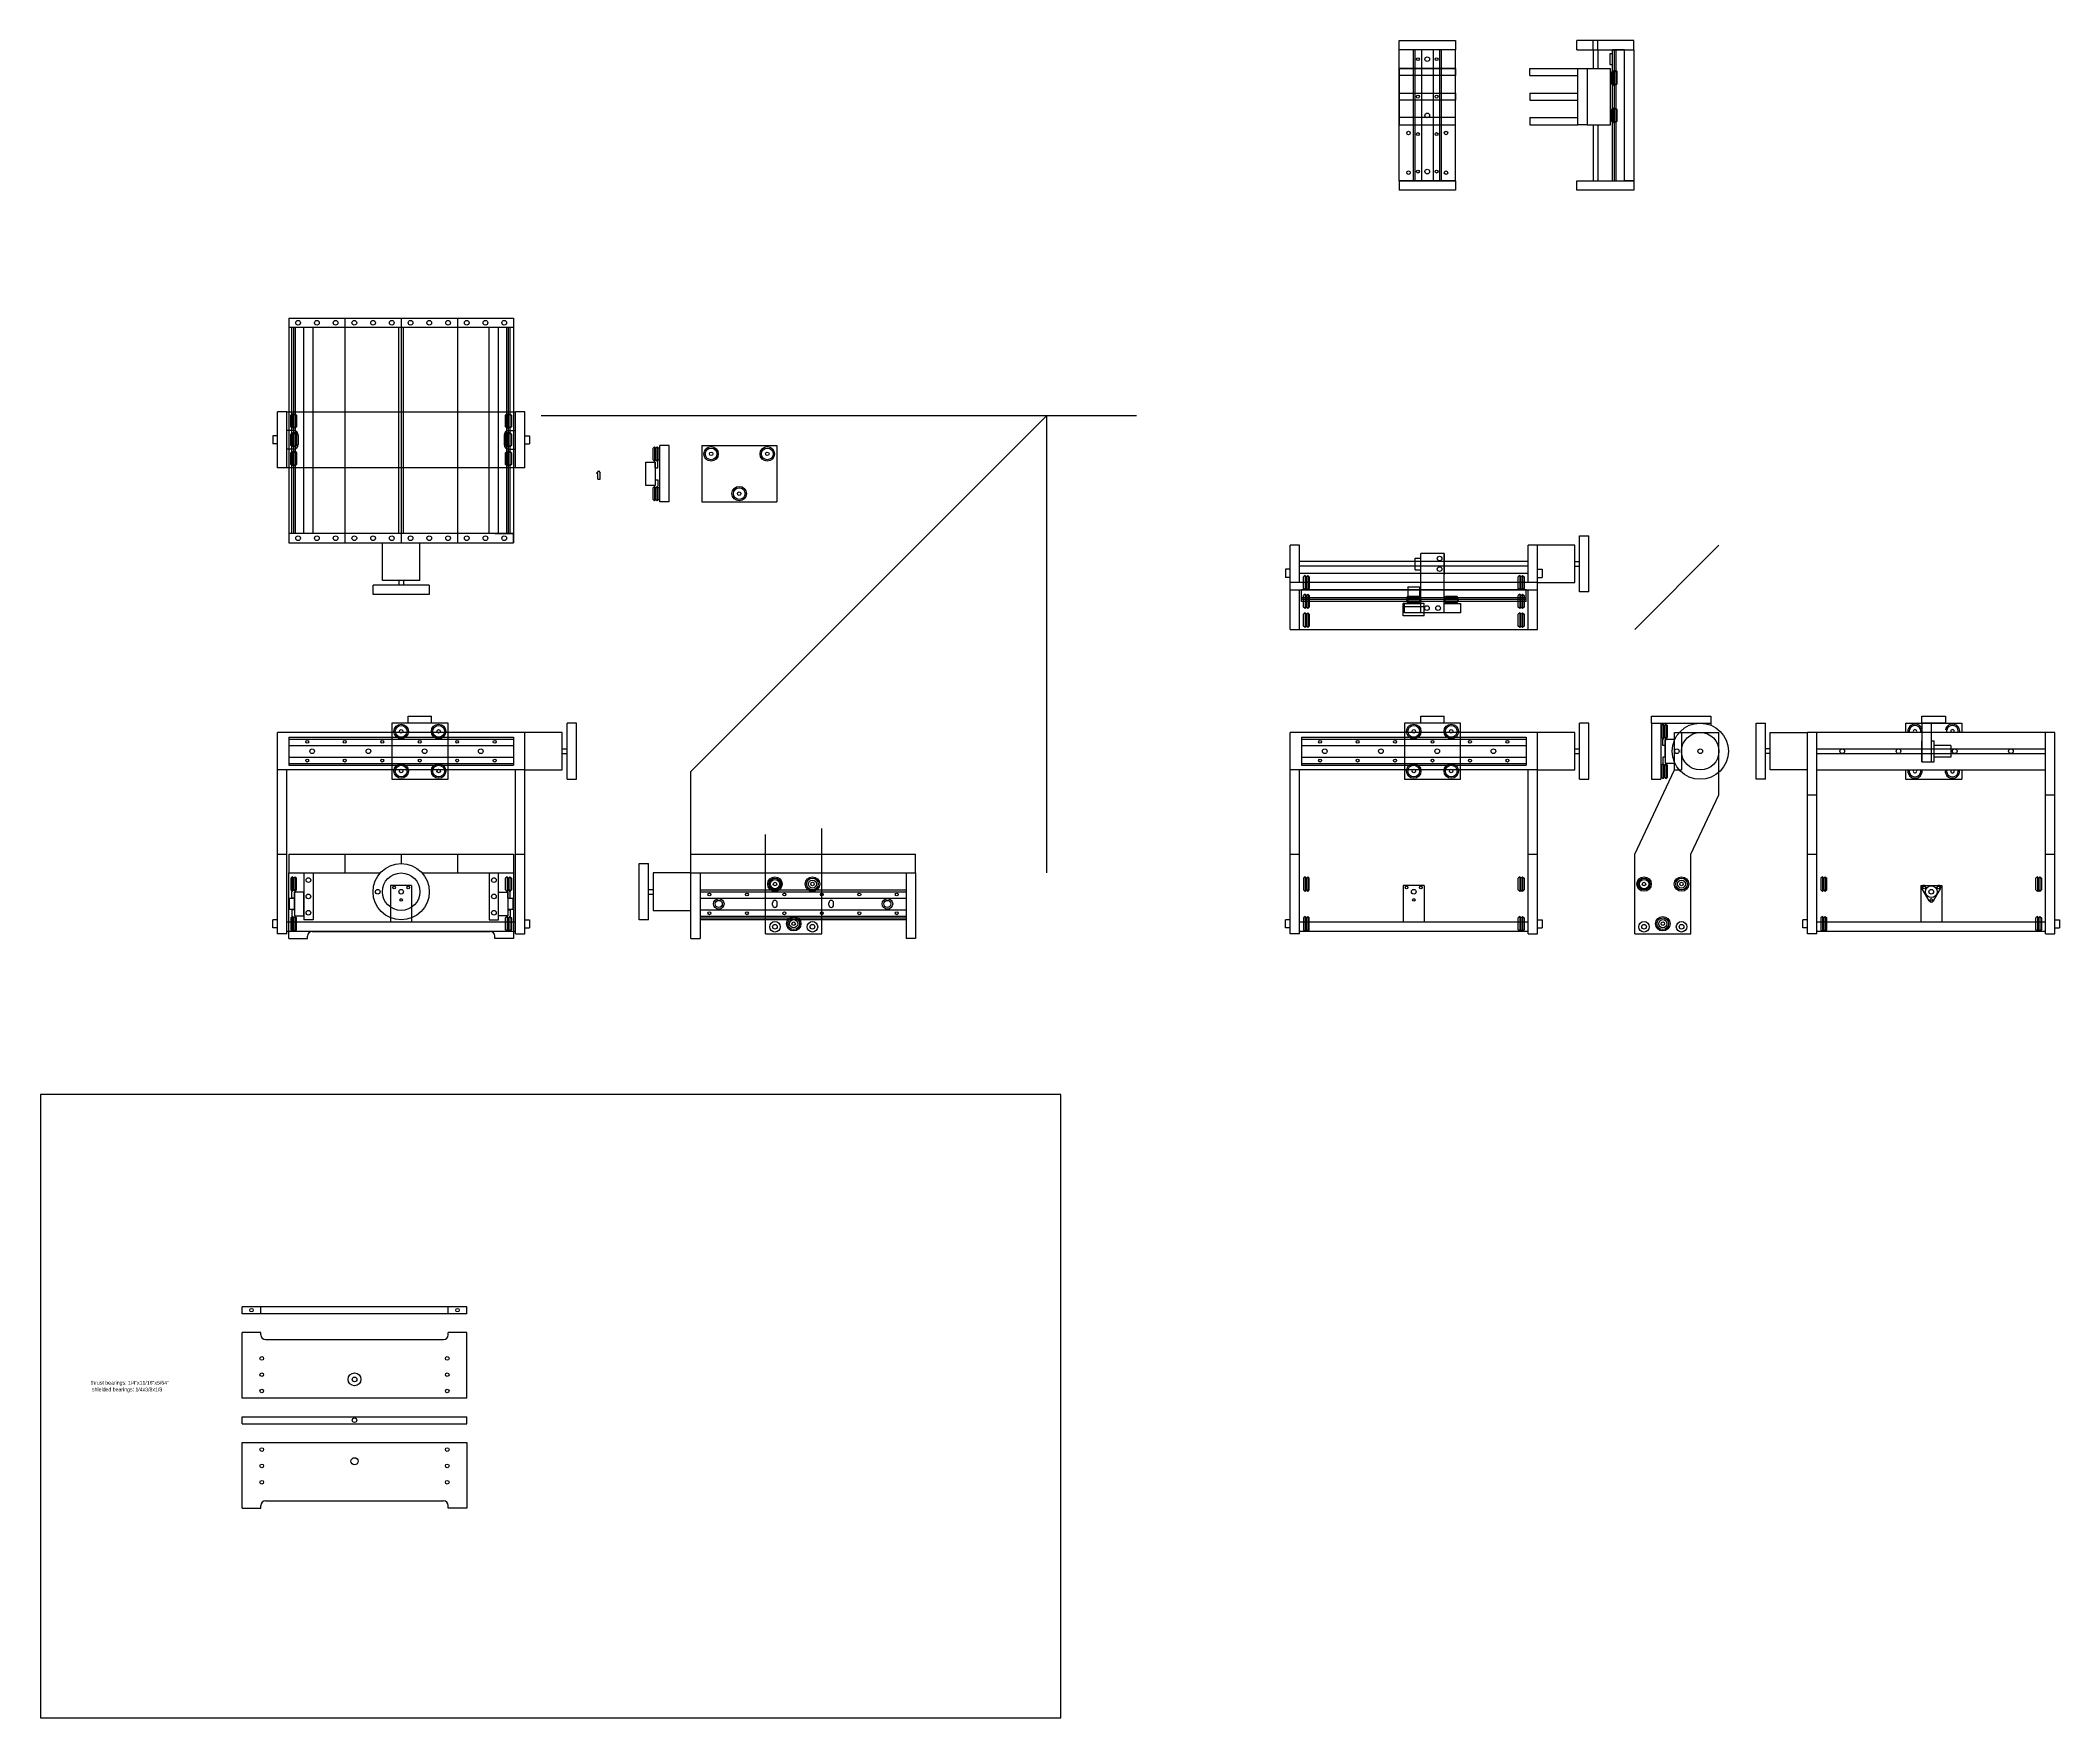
# Model space of a CAD drawing. Header units: inches. Extents: x 0 to 107, y -39 to 50.
import ezdxf

# ---------------------------------------------------------------- set-up
doc = ezdxf.new("R2010")
doc.units = ezdxf.units.IN
doc.header["$MEASUREMENT"] = 0
for name, color, linetype in [('Bearing', 2, 'Continuous'), ('Construction', 4, 'Continuous'), ('Deck', 3, 'Continuous'), ('Gantry', 2, 'Continuous'), ('Gantry Bearings', 2, 'Continuous'), ('V rail', 1, 'Continuous'), ('X Truck', 6, 'Continuous'), ('X Truck Bearings', 6, 'Continuous'), ('Z Truck', 3, 'Continuous'), ('Z Truck Bearings', 3, 'Continuous')]:
    doc.layers.add(name, color=color, linetype=linetype)

msp = doc.modelspace()

# ---------------------------------------------------------------- linework, layer by layer
for p, q in [((82.57, 49.55), (82.57, 48.55)), ((82.82, 49.55), (82.82, 48.55)), ((82.57, 45.55), (82.57, 42.55)), ((82.82, 45.55), (82.82, 42.55)), ((12.95, 35.23), (24.95, 35.23)), ((12.95, 35.23), (12.95, 34.73)), ((24.95, 34.73), (12.95, 34.73)), ((13.75, 23.73), (13.75, 34.73)), ((14.25, 23.73), (14.25, 34.73)), ((18.82, 23.73), (18.82, 34.73)), ((19.07, 23.73), (19.07, 34.73)), ((23.65, 23.73), (23.65, 34.73)), ((24.95, 34.73), (23.95, 34.73)), ((24.15, 23.73), (24.15, 34.73)), ((24.95, 35.23), (24.95, 34.73)), ((24.95, 23.73), (12.95, 23.73)), ((12.95, 23.73), (12.95, 23.23)), ((23.95, 23.73), (24.95, 23.73)), ((24.95, 23.23), (24.95, 23.73)), ((12.95, 23.23), (24.95, 23.23)), ((17.95, 21.23), (17.95, 23.23)), ((19.95, 21.23), (19.95, 23.23)), ((81.59, 23.11), (79.59, 23.11)), ((81.59, 21.11), (81.59, 23.11)), ((81.84, 20.61), (81.84, 23.61)), ((81.84, 23.61), (82.34, 23.61)), ((82.34, 20.61), (82.34, 23.61)), ((79.08, 22.23), (66.89, 22.23)), ((79.09, 21.98), (66.89, 21.98)), ((81.59, 22.23), (81.84, 22.23)), ((81.59, 21.98), (81.84, 21.98)), ((17.45, 20.48), (17.45, 20.98)), ((20.45, 20.98), (17.45, 20.98)), ((20.45, 20.48), (17.45, 20.48)), ((19.95, 21.23), (17.95, 21.23)), ((18.82, 21.23), (18.82, 20.98)), ((19.07, 21.23), (19.07, 20.98)), ((20.45, 20.98), (20.45, 20.48)), ((79.59, 21.11), (81.59, 21.11)), ((82.34, 20.61), (81.84, 20.61)), ((27.55, 13.11), (25.55, 13.11)), ((27.55, 11.11), (27.55, 13.11)), ((27.8, 10.61), (27.8, 13.61)), ((28.3, 13.61), (27.8, 13.61)), ((28.3, 10.61), (28.3, 13.61)), ((81.59, 13.11), (79.59, 13.11)), ((81.59, 11.11), (81.59, 13.11)), ((81.84, 10.61), (81.84, 13.61)), ((82.34, 13.61), (81.84, 13.61)), ((82.34, 10.61), (82.34, 13.61)), ((91.26, 10.61), (91.26, 13.61)), ((91.26, 13.61), (91.76, 13.61)), ((91.76, 10.61), (91.76, 13.61)), ((92.01, 11.11), (92.01, 13.11)), ((92.01, 13.11), (94.01, 13.11)), ((27.55, 12.23), (27.8, 12.23)), ((27.55, 11.98), (27.8, 11.98)), ((81.59, 12.23), (81.84, 12.23)), ((81.59, 11.98), (81.84, 11.98)), ((92.01, 12.23), (91.76, 12.23)), ((92.01, 11.98), (91.76, 11.98)), ((94.51, 12.23), (106.71, 12.23)), ((94.51, 11.98), (106.71, 11.98)), ((25.55, 11.11), (27.55, 11.11)), ((79.59, 11.11), (81.59, 11.11)), ((94.01, 11.11), (92.01, 11.11)), ((27.8, 10.61), (28.3, 10.61)), ((81.84, 10.61), (82.34, 10.61)), ((91.76, 10.61), (91.26, 10.61)), ((12.95, 5.61), (17.83, 5.61)), ((12.95, 2.11), (12.95, 5.61)), ((13.75, 5.61), (13.75, 3.11)), ((14.25, 5.61), (14.25, 3.11)), ((20.07, 5.61), (24.95, 5.61)), ((23.65, 5.61), (23.65, 3.11)), ((24.15, 3.11), (24.15, 5.61)), ((24.95, 5.61), (24.95, 2.11)), ((31.65, 3.11), (31.65, 6.11)), ((31.65, 6.11), (32.15, 6.11)), ((32.15, 3.11), (32.15, 6.11)), ((34.4, 5.61), (32.4, 5.61)), ((32.4, 5.61), (32.4, 3.61)), ((34.4, 2.11), (34.4, 5.61)), ((34.4, 5.61), (34.9, 5.61)), ((34.9, 5.61), (34.9, 2.11)), ((34.9, 5.61), (45.9, 5.61)), ((45.9, 5.61), (45.9, 2.11)), ((45.9, 5.61), (46.4, 5.61)), ((46.4, 5.61), (46.4, 2.11)), ((32.15, 4.73), (32.4, 4.73)), ((32.15, 4.48), (32.4, 4.48)), ((32.4, 3.61), (34.4, 3.61)), ((14.25, 3.11), (13.75, 3.11)), ((13.95, 2.11), (13.95, 2.24)), ((14.2, 2.49), (23.7, 2.49)), ((23.65, 3.11), (24.15, 3.11)), ((23.95, 2.11), (23.95, 2.24)), ((32.15, 3.11), (31.65, 3.11)), ((45.9, 3.11), (34.9, 3.11)), ((12.95, 2.11), (13.95, 2.11)), ((24.95, 2.11), (23.95, 2.11)), ((34.4, 2.11), (34.9, 2.11)), ((46.4, 2.11), (45.9, 2.11)), ((10.46, -17.92), (10.46, -17.54)), ((22.46, -17.54), (10.46, -17.54)), ((22.46, -17.92), (10.46, -17.92)), ((11.46, -17.92), (11.46, -17.54)), ((21.46, -17.92), (21.46, -17.54)), ((22.46, -17.92), (22.46, -17.54)), ((10.46, -22.42), (10.46, -18.92)), ((11.46, -18.92), (10.46, -18.92)), ((11.46, -19.05), (11.46, -18.92)), ((11.71, -19.3), (21.21, -19.3)), ((22.46, -18.92), (21.46, -18.92)), ((21.46, -19.05), (21.46, -18.92)), ((22.46, -22.42), (22.46, -18.92)), ((22.46, -22.42), (10.46, -22.42)), ((10.46, -23.79), (10.46, -23.42)), ((10.46, -23.42), (22.46, -23.42)), ((22.46, -23.79), (22.46, -23.42)), ((10.46, -23.79), (22.46, -23.79)), ((10.46, -24.79), (22.46, -24.79)), ((10.46, -28.29), (10.46, -24.79)), ((22.46, -24.79), (22.46, -28.29)), ((11.71, -27.91), (21.21, -27.91)), ((10.46, -28.29), (11.46, -28.29)), ((11.46, -28.29), (11.46, -28.16)), ((21.46, -28.29), (21.46, -28.16)), ((22.46, -28.29), (21.46, -28.29))]:
    msp.add_line(p, q)
msp.add_lwpolyline([(-0.3, -6.22), (-0.3, -39.48), (54.15, -39.48), (54.15, -6.22)], close=True)
for centre, radius in [((13.45, 34.98), 0.125), ((14.45, 34.98), 0.125), ((15.45, 34.98), 0.125), ((16.45, 34.98), 0.125), ((17.45, 34.98), 0.125), ((18.45, 34.98), 0.125), ((19.45, 34.98), 0.125), ((20.45, 34.98), 0.125), ((21.45, 34.98), 0.125), ((22.45, 34.98), 0.125), ((23.45, 34.98), 0.125), ((24.45, 34.98), 0.125), ((13.45, 23.48), 0.125), ((14.45, 23.48), 0.125), ((15.45, 23.48), 0.125), ((16.45, 23.48), 0.125), ((17.45, 23.48), 0.125), ((18.45, 23.48), 0.125), ((19.45, 23.48), 0.125), ((20.45, 23.48), 0.125), ((21.45, 23.48), 0.125), ((22.45, 23.48), 0.125), ((23.45, 23.48), 0.125), ((24.45, 23.48), 0.125), ((88.28, 12.11), 1.5), ((88.28, 12.11), 1), ((87.03, 12.11), 0.125), ((88.28, 12.11), 0.125), ((18.95, 4.61), 1.5), ((18.95, 4.61), 1), ((14, 5.23), 0.125), ((14, 4.36), 0.125), ((17.7, 4.61), 0.125), ((18.95, 4.61), 0.125), ((23.9, 5.23), 0.125), ((23.9, 4.36), 0.125), ((14, 3.49), 0.125), ((23.9, 3.49), 0.125), ((10.96, -17.73), 0.0938), ((21.96, -17.73), 0.0938), ((11.51, -20.3), 0.098), ((21.41, -20.3), 0.098), ((11.51, -21.17), 0.098), ((16.46, -21.42), 0.344), ((16.46, -21.42), 0.125), ((21.41, -21.17), 0.098), ((11.51, -22.04), 0.098), ((21.41, -22.04), 0.098), ((16.46, -23.6), 0.12), ((11.51, -25.17), 0.098), ((16.46, -25.79), 0.188), ((21.41, -25.17), 0.098), ((11.51, -26.04), 0.098), ((11.51, -26.91), 0.098), ((21.41, -26.04), 0.098), ((21.41, -26.91), 0.098)]:
    msp.add_circle(centre, radius)
for centre, start, end in [((14.2, 2.24), 90, 180), ((23.7, 2.24), 0, 90), ((11.71, -19.05), 180, 270), ((21.21, -19.05), 270, 0), ((11.71, -28.16), 90, 180), ((21.21, -28.16), 0, 90)]:
    msp.add_arc(centre, 0.25, start, end)
at = {"layer": 'Bearing'}
for p, q in [((32.47, 28.36), (32.39, 28.29)), ((32.39, 27.67), (32.39, 28.29)), ((32.54, 28.29), (32.47, 28.36)), ((32.47, 28.36), (32.47, 27.59)), ((32.54, 28.29), (32.62, 28.36)), ((32.54, 27.67), (32.54, 28.29)), ((32.62, 28.36), (32.7, 28.29)), ((32.62, 28.36), (32.62, 27.59)), ((32.7, 28.29), (32.7, 27.67)), ((32.47, 27.59), (32.39, 27.67)), ((32.54, 27.67), (32.47, 27.59)), ((32.62, 27.59), (32.54, 27.67)), ((32.7, 27.67), (32.62, 27.59)), ((32.47, 26.24), (32.39, 26.17)), ((32.39, 25.54), (32.39, 26.17)), ((32.54, 26.17), (32.47, 26.24)), ((32.47, 26.24), (32.47, 25.47)), ((32.54, 26.17), (32.62, 26.24)), ((32.54, 25.54), (32.54, 26.17)), ((32.62, 26.24), (32.7, 26.17)), ((32.62, 26.24), (32.62, 25.47)), ((32.7, 26.17), (32.7, 25.54)), ((32.47, 25.47), (32.39, 25.54)), ((32.54, 25.54), (32.47, 25.47)), ((32.62, 25.47), (32.54, 25.54)), ((32.7, 25.54), (32.62, 25.47))]:
    msp.add_line(p, q, dxfattribs=at)
for centre, radius in [((35.49, 27.98), 0.386), ((35.49, 27.98), 0.312), ((35.49, 27.98), 0.0938), ((38.49, 27.98), 0.386), ((38.49, 27.98), 0.312), ((38.49, 27.98), 0.0938), ((36.99, 25.86), 0.386), ((36.99, 25.86), 0.312), ((36.99, 25.86), 0.0938)]:
    msp.add_circle(centre, radius, dxfattribs=at)
at = {"layer": 'Construction'}
for p, q in [((82.57, 49.55), (82.57, 50.05)), ((82.82, 49.55), (82.82, 50.05)), ((26.43, 30.03), (58.2, 30.03)), ((34.4, 11.03), (53.4, 30.03)), ((53.4, 5.61), (53.4, 30.03)), ((33.25, 28.42), (32.75, 28.42)), ((32.75, 25.42), (32.75, 28.42)), ((33.25, 25.42), (33.25, 28.42)), ((34.99, 28.42), (34.99, 25.42)), ((34.99, 28.42), (38.99, 28.42)), ((38.99, 28.42), (38.99, 25.42)), ((29.48, 27.07), (29.39, 26.97)), ((29.39, 26.94), (29.39, 26.97)), ((29.45, 26.94), (29.39, 26.94)), ((29.45, 26.63), (29.45, 26.94)), ((29.48, 27.07), (29.57, 26.97)), ((29.57, 26.63), (29.57, 26.97)), ((32.01, 26.29), (32.01, 27.54)), ((32.01, 27.54), (32.51, 27.54)), ((32.54, 27.67), (32.45, 27.57)), ((32.45, 27.54), (32.45, 27.57)), ((32.51, 27.54), (32.45, 27.54)), ((32.51, 27.23), (32.51, 27.54)), ((32.51, 27.54), (32.51, 26.29)), ((32.51, 27.23), (32.64, 27.23)), ((32.54, 27.67), (32.64, 27.57)), ((32.64, 27.23), (32.64, 27.57)), ((29.45, 26.63), (29.57, 26.63)), ((32.51, 26.29), (32.01, 26.29)), ((32.51, 26.29), (32.45, 26.29)), ((32.45, 26.29), (32.45, 26.26)), ((32.54, 26.17), (32.45, 26.26)), ((32.51, 26.6), (32.64, 26.6)), ((32.51, 26.6), (32.51, 26.29)), ((32.54, 26.17), (32.64, 26.26)), ((32.64, 26.6), (32.64, 26.26)), ((33.25, 25.42), (32.75, 25.42)), ((34.99, 25.42), (38.99, 25.42)), ((89.28, 23.11), (84.78, 18.61)), ((34.4, 5.61), (34.4, 11.03))]:
    msp.add_line(p, q, dxfattribs=at)
at = {"layer": 'Deck'}
for p, q in [((12.95, 35.23), (12.95, 23.23)), ((12.95, 35.23), (24.95, 35.23)), ((15.95, 35.23), (15.95, 23.23)), ((18.95, 35.23), (18.95, 23.23)), ((21.95, 35.23), (21.95, 23.23)), ((24.95, 35.23), (24.95, 23.23)), ((12.95, 23.23), (24.95, 23.23)), ((12.95, 6.61), (12.95, 5.61)), ((12.95, 6.61), (24.95, 6.61)), ((15.95, 6.61), (15.95, 5.61)), ((18.95, 6.61), (18.95, 6.11)), ((21.95, 6.61), (21.95, 5.61)), ((24.95, 6.61), (24.95, 5.61)), ((34.4, 6.61), (46.4, 6.61)), ((34.4, 5.61), (34.4, 6.61)), ((46.4, 5.61), (46.4, 6.61)), ((34.4, 5.61), (46.4, 5.61))]:
    msp.add_line(p, q, dxfattribs=at)
at = {"layer": 'Gantry'}
for p, q in [((12.35, 27.23), (12.35, 30.23)), ((12.85, 30.23), (12.35, 30.23)), ((12.85, 27.23), (12.85, 30.23)), ((12.85, 30.23), (25.05, 30.23)), ((25.55, 30.23), (25.05, 30.23)), ((25.05, 27.23), (25.05, 30.23)), ((25.55, 27.23), (25.55, 30.23)), ((13.2, 29.23), (12.85, 29.23)), ((24.7, 29.23), (25.05, 29.23)), ((12.35, 28.95), (12.1, 28.95)), ((12.1, 28.95), (12.1, 28.51)), ((12.35, 28.51), (12.1, 28.51)), ((13.2, 28.23), (12.85, 28.23)), ((13.45, 28.98), (13.45, 28.48)), ((24.45, 28.98), (24.45, 28.48)), ((24.7, 28.23), (25.05, 28.23)), ((25.55, 28.95), (25.8, 28.95)), ((25.55, 28.51), (25.8, 28.51)), ((25.8, 28.95), (25.8, 28.51)), ((12.85, 27.23), (12.35, 27.23)), ((25.05, 27.23), (12.85, 27.23)), ((25.55, 27.23), (25.05, 27.23)), ((66.39, 18.61), (66.39, 23.11)), ((66.89, 23.11), (66.39, 23.11)), ((66.89, 21.11), (66.89, 23.11)), ((79.59, 23.11), (79.09, 23.11)), ((79.09, 21.11), (79.09, 23.11)), ((79.59, 18.61), (79.59, 23.11)), ((66.39, 21.83), (66.14, 21.83)), ((66.14, 21.83), (66.14, 21.39)), ((66.89, 21.61), (79.09, 21.61)), ((79.59, 21.83), (79.84, 21.83)), ((79.84, 21.83), (79.84, 21.39)), ((66.39, 21.39), (66.14, 21.39)), ((79.59, 21.11), (66.39, 21.11)), ((66.39, 20.73), (66.39, 21.11)), ((66.39, 20.73), (79.59, 20.73)), ((66.89, 18.61), (66.89, 20.73)), ((72.68, 20.88), (72.68, 19.99)), ((72.68, 20.88), (73.3, 20.88)), ((73.3, 20.88), (73.3, 19.99)), ((79.09, 18.61), (79.09, 20.73)), ((79.59, 21.39), (79.84, 21.39)), ((79.59, 20.73), (79.59, 21.11)), ((72.43, 19.83), (72.43, 19.99)), ((73.55, 19.99), (72.43, 19.99)), ((72.43, 19.33), (72.43, 19.83)), ((72.43, 19.83), (73.55, 19.83)), ((73.55, 19.83), (73.55, 19.99)), ((73.55, 19.33), (73.55, 19.83)), ((66.39, 18.61), (79.59, 18.61)), ((73.55, 19.33), (72.43, 19.33)), ((12.35, 2.36), (12.35, 13.11)), ((12.85, 13.11), (12.35, 13.11)), ((25.05, 13.11), (12.85, 13.11)), ((25.55, 13.11), (25.05, 13.11)), ((25.55, 2.36), (25.55, 13.11)), ((66.39, 2.36), (66.39, 13.11)), ((66.89, 13.11), (66.39, 13.11)), ((79.09, 13.11), (66.89, 13.11)), ((79.59, 13.11), (79.09, 13.11)), ((79.59, 2.36), (79.59, 13.11)), ((86.91, 11.11), (86.91, 13.11)), ((86.91, 13.11), (87.28, 13.11)), ((87.28, 13.11), (89.28, 13.11)), ((87.28, 13.11), (87.28, 11.11)), ((89.28, 9.78), (89.28, 13.11)), ((94.01, 2.36), (94.01, 13.11)), ((94.51, 13.11), (94.01, 13.11)), ((94.51, 2.36), (94.51, 13.11)), ((106.71, 13.11), (94.51, 13.11)), ((106.71, 2.36), (106.71, 13.11)), ((107.21, 13.11), (106.71, 13.11)), ((107.21, 2.36), (107.21, 13.11)), ((25.55, 11.11), (12.35, 11.11)), ((12.85, 2.36), (12.85, 11.11)), ((25.05, 2.36), (25.05, 11.11)), ((79.59, 11.11), (66.39, 11.11)), ((66.89, 2.36), (66.89, 11.11)), ((79.09, 2.36), (79.09, 11.11)), ((84.78, 6.61), (86.91, 11.11)), ((86.91, 11.11), (87.28, 11.11)), ((94.51, 11.11), (106.71, 11.11)), ((87.78, 6.61), (89.28, 9.78)), ((94.01, 9.78), (94.51, 9.78)), ((106.71, 9.78), (107.21, 9.78)), ((38.4, 2.36), (38.4, 7.66)), ((41.4, 2.36), (41.4, 7.98)), ((12.35, 6.61), (12.85, 6.61)), ((25.05, 6.61), (25.55, 6.61)), ((66.39, 6.61), (66.89, 6.61)), ((79.09, 6.61), (79.59, 6.61)), ((84.78, 2.36), (84.78, 6.61)), ((87.78, 2.36), (87.78, 6.61)), ((94.01, 6.61), (94.51, 6.61)), ((106.71, 6.61), (107.21, 6.61)), ((18.38, 4.95), (18.38, 2.99)), ((19.51, 4.95), (18.38, 4.95)), ((19.51, 4.95), (19.51, 2.99)), ((72.43, 4.95), (72.43, 2.99)), ((73.55, 4.95), (72.43, 4.95)), ((73.55, 4.95), (73.55, 2.99)), ((100.05, 4.95), (100.05, 2.99)), ((100.05, 4.95), (101.17, 4.95)), ((100.49, 4.12), (100.12, 4.76)), ((100.24, 4.95), (100.99, 4.95)), ((100.72, 4.12), (101.1, 4.76)), ((101.17, 4.95), (101.17, 2.99)), ((12.35, 3.11), (12.1, 3.11)), ((12.1, 2.68), (12.1, 3.11)), ((12.35, 2.68), (12.1, 2.68)), ((12.85, 2.36), (12.35, 2.36)), ((25.05, 2.99), (12.85, 2.99)), ((25.05, 2.49), (12.85, 2.49)), ((25.05, 2.36), (25.55, 2.36)), ((25.55, 3.11), (25.8, 3.11)), ((25.55, 2.68), (25.8, 2.68)), ((25.8, 3.11), (25.8, 2.68)), ((38.4, 2.36), (41.4, 2.36)), ((66.39, 3.11), (66.14, 3.11)), ((66.14, 2.68), (66.14, 3.11)), ((66.39, 2.68), (66.14, 2.68)), ((66.89, 2.36), (66.39, 2.36)), ((79.09, 2.99), (66.89, 2.99)), ((79.09, 2.49), (66.89, 2.49)), ((79.09, 2.36), (79.59, 2.36)), ((79.59, 3.11), (79.84, 3.11)), ((79.59, 2.68), (79.84, 2.68)), ((79.84, 3.11), (79.84, 2.68)), ((84.78, 2.36), (87.78, 2.36)), ((94.01, 3.11), (93.76, 3.11)), ((93.76, 2.68), (93.76, 3.11)), ((94.01, 2.68), (93.76, 2.68)), ((94.51, 2.36), (94.01, 2.36)), ((106.71, 2.99), (94.51, 2.99)), ((106.71, 2.49), (94.51, 2.49)), ((106.71, 2.36), (107.21, 2.36)), ((107.21, 3.11), (107.46, 3.11)), ((107.21, 2.68), (107.46, 2.68)), ((107.46, 3.11), (107.46, 2.68))]:
    msp.add_line(p, q, dxfattribs=at)
for centre, radius in [((95.86, 12.11), 0.125), ((98.86, 12.11), 0.125), ((101.86, 12.11), 0.125), ((104.86, 12.11), 0.125), ((18.57, 4.83), 0.0715), ((18.95, 4.61), 0.125), ((19.33, 4.83), 0.0715), ((38.9, 5.02), 0.25), ((38.9, 5.02), 0.0938), ((40.9, 5.02), 0.212), ((40.9, 5.02), 0.0938), ((72.61, 4.83), 0.0715), ((72.99, 4.61), 0.125), ((73.37, 4.83), 0.0715), ((85.28, 5.02), 0.25), ((85.28, 5.02), 0.0938), ((87.28, 5.02), 0.212), ((87.28, 5.02), 0.0938), ((100.23, 4.83), 0.0715), ((100.61, 4.61), 0.312), ((100.61, 4.61), 0.125), ((100.99, 4.83), 0.0715), ((18.95, 4.17), 0.0715), ((72.99, 4.17), 0.0715), ((100.61, 4.17), 0.0715), ((38.9, 2.74), 0.281), ((38.9, 2.74), 0.125), ((39.9, 2.9), 0.219), ((39.9, 2.9), 0.0938), ((40.9, 2.74), 0.281), ((40.9, 2.74), 0.125), ((85.28, 2.74), 0.281), ((85.28, 2.74), 0.125), ((86.28, 2.9), 0.219), ((86.28, 2.9), 0.0938), ((87.28, 2.74), 0.281), ((87.28, 2.74), 0.125)]:
    msp.add_circle(centre, radius, dxfattribs=at)
for centre, radius, start, end in [((13.2, 28.98), 0.25, 0, 90), ((24.7, 28.98), 0.25, 90, 180), ((13.2, 28.48), 0.25, 270, 0), ((24.7, 28.48), 0.25, 180, 270), ((100.23, 4.83), 0.125, 84.5858, 210.0428), ((100.99, 4.83), 0.125, 329.9572, 90.0428), ((100.61, 4.17), 0.125, 204.5858, 335.4142)]:
    msp.add_arc(centre, radius, start, end, dxfattribs=at)
at = {"layer": 'Gantry Bearings'}
for p, q in [((13.14, 30.12), (13.06, 30.04)), ((13.06, 29.42), (13.06, 30.04)), ((13.14, 29.35), (13.06, 29.42)), ((13.14, 29.12), (13.06, 29.04)), ((13.22, 30.04), (13.14, 30.12)), ((13.14, 30.12), (13.14, 29.35)), ((13.22, 29.42), (13.14, 29.35)), ((13.14, 29.12), (13.14, 28.35)), ((13.22, 29.04), (13.14, 29.12)), ((13.22, 30.04), (13.29, 30.12)), ((13.22, 29.42), (13.22, 30.04)), ((13.29, 29.35), (13.22, 29.42)), ((13.22, 29.04), (13.29, 29.12)), ((13.29, 30.12), (13.37, 30.04)), ((13.29, 30.12), (13.29, 29.35)), ((13.37, 29.42), (13.29, 29.35)), ((13.29, 29.12), (13.29, 28.35)), ((13.29, 29.12), (13.37, 29.04)), ((13.37, 30.04), (13.37, 29.42)), ((24.61, 30.12), (24.52, 30.04)), ((24.52, 29.42), (24.52, 30.04)), ((24.61, 29.35), (24.52, 29.42)), ((24.61, 29.12), (24.52, 29.04)), ((24.68, 30.04), (24.61, 30.12)), ((24.61, 30.12), (24.61, 29.35)), ((24.68, 29.42), (24.61, 29.35)), ((24.61, 29.12), (24.61, 28.35)), ((24.68, 29.04), (24.61, 29.12)), ((24.68, 30.04), (24.75, 30.12)), ((24.68, 29.42), (24.68, 30.04)), ((24.75, 29.35), (24.68, 29.42)), ((24.68, 29.04), (24.75, 29.12)), ((24.75, 30.12), (24.83, 30.04)), ((24.75, 30.12), (24.75, 29.35)), ((24.83, 29.42), (24.75, 29.35)), ((24.75, 29.12), (24.75, 28.35)), ((24.75, 29.12), (24.83, 29.04)), ((24.83, 30.04), (24.83, 29.42)), ((13.06, 28.42), (13.06, 29.04)), ((13.14, 28.35), (13.06, 28.42)), ((13.14, 28.12), (13.06, 28.04)), ((13.06, 27.42), (13.06, 28.04)), ((13.22, 28.42), (13.14, 28.35)), ((13.22, 28.04), (13.14, 28.12)), ((13.14, 28.12), (13.14, 27.35)), ((13.22, 28.42), (13.22, 29.04)), ((13.29, 28.35), (13.22, 28.42)), ((13.22, 28.04), (13.29, 28.12)), ((13.22, 27.42), (13.22, 28.04)), ((13.37, 28.42), (13.29, 28.35)), ((13.29, 28.12), (13.37, 28.04)), ((13.29, 28.12), (13.29, 27.35)), ((13.37, 29.04), (13.37, 28.42)), ((13.37, 28.04), (13.37, 27.42)), ((24.52, 28.42), (24.52, 29.04)), ((24.61, 28.35), (24.52, 28.42)), ((24.61, 28.12), (24.52, 28.04)), ((24.52, 27.42), (24.52, 28.04)), ((24.68, 28.42), (24.61, 28.35)), ((24.68, 28.04), (24.61, 28.12)), ((24.61, 28.12), (24.61, 27.35)), ((24.68, 28.42), (24.68, 29.04)), ((24.75, 28.35), (24.68, 28.42)), ((24.68, 28.04), (24.75, 28.12)), ((24.68, 27.42), (24.68, 28.04)), ((24.83, 28.42), (24.75, 28.35)), ((24.75, 28.12), (24.83, 28.04)), ((24.75, 28.12), (24.75, 27.35)), ((24.83, 29.04), (24.83, 28.42)), ((24.83, 28.04), (24.83, 27.42)), ((13.14, 27.35), (13.06, 27.42)), ((13.22, 27.42), (13.14, 27.35)), ((13.29, 27.35), (13.22, 27.42)), ((13.37, 27.42), (13.29, 27.35)), ((24.61, 27.35), (24.52, 27.42)), ((24.68, 27.42), (24.61, 27.35)), ((24.75, 27.35), (24.68, 27.42)), ((24.83, 27.42), (24.75, 27.35)), ((67.19, 21.49), (67.1, 21.42)), ((67.1, 20.79), (67.1, 21.42)), ((67.19, 20.72), (67.1, 20.79)), ((67.19, 20.49), (67.1, 20.42)), ((67.26, 21.42), (67.19, 21.49)), ((67.19, 21.49), (67.19, 20.72)), ((67.26, 20.79), (67.19, 20.72)), ((67.19, 20.49), (67.19, 19.72)), ((67.26, 20.42), (67.19, 20.49)), ((67.26, 21.42), (67.33, 21.49)), ((67.26, 20.79), (67.26, 21.42)), ((67.33, 20.72), (67.26, 20.79)), ((67.26, 20.42), (67.33, 20.49)), ((67.33, 21.49), (67.41, 21.42)), ((67.33, 21.49), (67.33, 20.72)), ((67.41, 20.79), (67.33, 20.72)), ((67.33, 20.49), (67.33, 19.72)), ((67.33, 20.49), (67.41, 20.42)), ((67.41, 21.42), (67.41, 20.79)), ((78.65, 21.49), (78.57, 21.42)), ((78.57, 20.79), (78.57, 21.42)), ((78.65, 20.72), (78.57, 20.79)), ((78.65, 20.49), (78.57, 20.42)), ((78.72, 21.42), (78.65, 21.49)), ((78.65, 21.49), (78.65, 20.72)), ((78.72, 20.79), (78.65, 20.72)), ((78.65, 20.49), (78.65, 19.72)), ((78.72, 20.42), (78.65, 20.49)), ((78.72, 21.42), (78.8, 21.49)), ((78.72, 20.79), (78.72, 21.42)), ((78.8, 20.72), (78.72, 20.79)), ((78.72, 20.42), (78.8, 20.49)), ((78.8, 21.49), (78.88, 21.42)), ((78.8, 21.49), (78.8, 20.72)), ((78.88, 20.79), (78.8, 20.72)), ((78.8, 20.49), (78.8, 19.72)), ((78.8, 20.49), (78.88, 20.42)), ((78.88, 21.42), (78.88, 20.79)), ((67.1, 19.79), (67.1, 20.42)), ((67.19, 19.72), (67.1, 19.79)), ((67.19, 19.49), (67.1, 19.42)), ((67.1, 18.79), (67.1, 19.42)), ((67.26, 19.79), (67.19, 19.72)), ((67.26, 19.42), (67.19, 19.49)), ((67.19, 19.49), (67.19, 18.72)), ((67.26, 19.79), (67.26, 20.42)), ((67.33, 19.72), (67.26, 19.79)), ((67.26, 19.42), (67.33, 19.49)), ((67.26, 18.79), (67.26, 19.42)), ((67.41, 19.79), (67.33, 19.72)), ((67.33, 19.49), (67.41, 19.42)), ((67.33, 19.49), (67.33, 18.72)), ((67.41, 20.42), (67.41, 19.79)), ((67.41, 19.42), (67.41, 18.79)), ((78.57, 19.79), (78.57, 20.42)), ((78.65, 19.72), (78.57, 19.79)), ((78.65, 19.49), (78.57, 19.42)), ((78.57, 18.79), (78.57, 19.42)), ((78.72, 19.79), (78.65, 19.72)), ((78.72, 19.42), (78.65, 19.49)), ((78.65, 19.49), (78.65, 18.72)), ((78.72, 19.79), (78.72, 20.42)), ((78.8, 19.72), (78.72, 19.79)), ((78.72, 19.42), (78.8, 19.49)), ((78.72, 18.79), (78.72, 19.42)), ((78.88, 19.79), (78.8, 19.72)), ((78.8, 19.49), (78.88, 19.42)), ((78.8, 19.49), (78.8, 18.72)), ((78.88, 20.42), (78.88, 19.79)), ((78.88, 19.42), (78.88, 18.79)), ((67.19, 18.72), (67.1, 18.79)), ((67.26, 18.79), (67.19, 18.72)), ((67.33, 18.72), (67.26, 18.79)), ((67.41, 18.79), (67.33, 18.72)), ((78.65, 18.72), (78.57, 18.79)), ((78.72, 18.79), (78.65, 18.72)), ((78.8, 18.72), (78.72, 18.79)), ((78.88, 18.79), (78.8, 18.72)), ((13.14, 5.41), (13.06, 5.33)), ((13.14, 5.41), (13.14, 4.63)), ((13.22, 5.33), (13.14, 5.41)), ((13.22, 5.33), (13.29, 5.41)), ((13.29, 5.41), (13.29, 4.63)), ((13.29, 5.41), (13.37, 5.33)), ((24.61, 5.41), (24.52, 5.33)), ((24.68, 5.33), (24.61, 5.41)), ((24.61, 5.41), (24.61, 4.63)), ((24.68, 5.33), (24.75, 5.41)), ((24.75, 5.41), (24.83, 5.33)), ((24.75, 5.41), (24.75, 4.63)), ((67.19, 5.41), (67.1, 5.33)), ((67.19, 5.41), (67.19, 4.63)), ((67.26, 5.33), (67.19, 5.41)), ((67.26, 5.33), (67.33, 5.41)), ((67.33, 5.41), (67.33, 4.63)), ((67.33, 5.41), (67.41, 5.33)), ((78.65, 5.41), (78.57, 5.33)), ((78.72, 5.33), (78.65, 5.41)), ((78.65, 5.41), (78.65, 4.63)), ((78.72, 5.33), (78.8, 5.41)), ((78.8, 5.41), (78.88, 5.33)), ((78.8, 5.41), (78.8, 4.63)), ((94.8, 5.41), (94.72, 5.33)), ((94.8, 5.41), (94.8, 4.63)), ((94.88, 5.33), (94.8, 5.41)), ((94.88, 5.33), (94.95, 5.41)), ((94.95, 5.41), (94.95, 4.63)), ((94.95, 5.41), (95.03, 5.33)), ((106.27, 5.41), (106.18, 5.33)), ((106.34, 5.33), (106.27, 5.41)), ((106.27, 5.41), (106.27, 4.63)), ((106.34, 5.33), (106.41, 5.41)), ((106.41, 5.41), (106.49, 5.33)), ((106.41, 5.41), (106.41, 4.63)), ((13.06, 5.33), (13.06, 4.71)), ((13.06, 4.71), (13.14, 4.63)), ((13.14, 4.63), (13.22, 4.71)), ((13.22, 4.71), (13.22, 5.33)), ((13.22, 4.71), (13.29, 4.63)), ((13.29, 4.63), (13.37, 4.71)), ((13.37, 4.71), (13.37, 5.33)), ((24.52, 4.71), (24.52, 5.33)), ((24.61, 4.63), (24.52, 4.71)), ((24.68, 4.71), (24.61, 4.63)), ((24.68, 4.71), (24.68, 5.33)), ((24.75, 4.63), (24.68, 4.71)), ((24.83, 4.71), (24.75, 4.63)), ((24.83, 5.33), (24.83, 4.71)), ((67.1, 5.33), (67.1, 4.71)), ((67.1, 4.71), (67.19, 4.63)), ((67.19, 4.63), (67.26, 4.71)), ((67.26, 4.71), (67.26, 5.33)), ((67.26, 4.71), (67.33, 4.63)), ((67.33, 4.63), (67.41, 4.71)), ((67.41, 4.71), (67.41, 5.33)), ((78.57, 4.71), (78.57, 5.33)), ((78.65, 4.63), (78.57, 4.71)), ((78.72, 4.71), (78.65, 4.63)), ((78.72, 4.71), (78.72, 5.33)), ((78.8, 4.63), (78.72, 4.71)), ((78.88, 4.71), (78.8, 4.63)), ((78.88, 5.33), (78.88, 4.71)), ((94.72, 5.33), (94.72, 4.71)), ((94.72, 4.71), (94.8, 4.63)), ((94.8, 4.63), (94.88, 4.71)), ((94.88, 4.71), (94.88, 5.33)), ((94.88, 4.71), (94.95, 4.63)), ((94.95, 4.63), (95.03, 4.71)), ((95.03, 4.71), (95.03, 5.33)), ((106.18, 4.71), (106.18, 5.33)), ((106.27, 4.63), (106.18, 4.71)), ((106.34, 4.71), (106.27, 4.63)), ((106.34, 4.71), (106.34, 5.33)), ((106.41, 4.63), (106.34, 4.71)), ((106.49, 4.71), (106.41, 4.63)), ((106.49, 5.33), (106.49, 4.71)), ((13.14, 3.28), (13.06, 3.21)), ((13.14, 3.28), (13.14, 2.51)), ((13.22, 3.21), (13.14, 3.28)), ((13.22, 3.21), (13.29, 3.28)), ((13.29, 3.28), (13.29, 2.51)), ((13.29, 3.28), (13.37, 3.21)), ((24.61, 3.28), (24.52, 3.21)), ((24.68, 3.21), (24.61, 3.28)), ((24.61, 3.28), (24.61, 2.51)), ((24.68, 3.21), (24.75, 3.28)), ((24.75, 3.28), (24.83, 3.21)), ((24.75, 3.28), (24.75, 2.51)), ((67.19, 3.28), (67.1, 3.21)), ((67.19, 3.28), (67.19, 2.51)), ((67.26, 3.21), (67.19, 3.28)), ((67.26, 3.21), (67.33, 3.28)), ((67.33, 3.28), (67.33, 2.51)), ((67.33, 3.28), (67.41, 3.21)), ((78.65, 3.28), (78.57, 3.21)), ((78.72, 3.21), (78.65, 3.28)), ((78.65, 3.28), (78.65, 2.51)), ((78.72, 3.21), (78.8, 3.28)), ((78.8, 3.28), (78.88, 3.21)), ((78.8, 3.28), (78.8, 2.51)), ((94.8, 3.28), (94.72, 3.21)), ((94.8, 3.28), (94.8, 2.51)), ((94.88, 3.21), (94.8, 3.28)), ((94.88, 3.21), (94.95, 3.28)), ((94.95, 3.28), (94.95, 2.51)), ((94.95, 3.28), (95.03, 3.21)), ((106.27, 3.28), (106.18, 3.21)), ((106.34, 3.21), (106.27, 3.28)), ((106.27, 3.28), (106.27, 2.51)), ((106.34, 3.21), (106.41, 3.28)), ((106.41, 3.28), (106.49, 3.21)), ((106.41, 3.28), (106.41, 2.51)), ((13.06, 3.21), (13.06, 2.58)), ((13.06, 2.58), (13.14, 2.51)), ((13.14, 2.51), (13.22, 2.58)), ((13.22, 2.58), (13.22, 3.21)), ((13.22, 2.58), (13.29, 2.51)), ((13.29, 2.51), (13.37, 2.58)), ((13.37, 2.58), (13.37, 3.21)), ((24.52, 2.58), (24.52, 3.21)), ((24.61, 2.51), (24.52, 2.58)), ((24.68, 2.58), (24.61, 2.51)), ((24.68, 2.58), (24.68, 3.21)), ((24.75, 2.51), (24.68, 2.58)), ((24.83, 2.58), (24.75, 2.51)), ((24.83, 3.21), (24.83, 2.58)), ((67.1, 3.21), (67.1, 2.58)), ((67.1, 2.58), (67.19, 2.51)), ((67.19, 2.51), (67.26, 2.58)), ((67.26, 2.58), (67.26, 3.21)), ((67.26, 2.58), (67.33, 2.51)), ((67.33, 2.51), (67.41, 2.58)), ((67.41, 2.58), (67.41, 3.21)), ((78.57, 2.58), (78.57, 3.21)), ((78.65, 2.51), (78.57, 2.58)), ((78.72, 2.58), (78.65, 2.51)), ((78.72, 2.58), (78.72, 3.21)), ((78.8, 2.51), (78.72, 2.58)), ((78.88, 2.58), (78.8, 2.51)), ((78.88, 3.21), (78.88, 2.58)), ((94.72, 3.21), (94.72, 2.58)), ((94.72, 2.58), (94.8, 2.51)), ((94.8, 2.51), (94.88, 2.58)), ((94.88, 2.58), (94.88, 3.21)), ((94.88, 2.58), (94.95, 2.51)), ((94.95, 2.51), (95.03, 2.58)), ((95.03, 2.58), (95.03, 3.21)), ((106.18, 2.58), (106.18, 3.21)), ((106.27, 2.51), (106.18, 2.58)), ((106.34, 2.58), (106.27, 2.51)), ((106.34, 2.58), (106.34, 3.21)), ((106.41, 2.51), (106.34, 2.58)), ((106.49, 2.58), (106.41, 2.51)), ((106.49, 3.21), (106.49, 2.58))]:
    msp.add_line(p, q, dxfattribs=at)
for centre, radius in [((38.9, 5.02), 0.386), ((40.9, 5.02), 0.386), ((85.28, 5.02), 0.386), ((87.28, 5.02), 0.386), ((38.9, 5.02), 0.312), ((38.9, 5.02), 0.0938), ((40.9, 5.02), 0.312), ((40.9, 5.02), 0.0938), ((85.28, 5.02), 0.312), ((85.28, 5.02), 0.0938), ((87.28, 5.02), 0.312), ((87.28, 5.02), 0.0938), ((39.9, 2.9), 0.386), ((86.28, 2.9), 0.386), ((39.9, 2.9), 0.312), ((39.9, 2.9), 0.0938), ((86.28, 2.9), 0.312), ((86.28, 2.9), 0.0938)]:
    msp.add_circle(centre, radius, dxfattribs=at)
at = {"layer": 'V rail'}
for p, q in [((72.96, 49.55), (72.96, 42.55)), ((74.46, 49.55), (72.96, 49.55)), ((73.05, 49.55), (73.05, 42.55)), ((73.4, 49.55), (73.4, 42.55)), ((74.02, 49.55), (74.02, 42.55)), ((74.37, 49.55), (74.37, 42.55)), ((74.46, 49.55), (74.46, 42.55)), ((83.45, 49.33), (83.45, 48.77)), ((83.6, 49.33), (83.45, 49.33)), ((83.45, 48.77), (83.6, 48.77)), ((83.6, 42.55), (83.6, 49.55)), ((84.23, 49.55), (83.6, 49.55)), ((83.7, 42.55), (83.7, 49.55)), ((83.79, 42.55), (83.79, 49.55)), ((84.23, 42.55), (84.23, 49.55)), ((74.46, 42.55), (72.96, 42.55)), ((83.6, 42.55), (84.23, 42.55)), ((13.12, 23.73), (13.12, 34.73)), ((13.22, 23.73), (13.22, 34.73)), ((13.31, 23.73), (13.31, 34.73)), ((14.25, 23.73), (14.25, 34.73)), ((23.65, 23.73), (23.65, 34.73)), ((24.59, 23.73), (24.59, 34.73)), ((24.68, 23.73), (24.68, 34.73)), ((24.77, 23.73), (24.77, 34.73)), ((78.99, 20.73), (66.99, 20.73)), ((66.99, 20.11), (66.99, 20.73)), ((78.99, 20.11), (78.99, 20.73)), ((78.99, 20.29), (66.99, 20.29)), ((78.99, 20.2), (66.99, 20.2)), ((78.99, 20.11), (66.99, 20.11)), ((12.95, 12.86), (24.95, 12.86)), ((12.95, 12.86), (12.95, 11.36)), ((12.95, 12.76), (24.95, 12.76)), ((12.95, 12.42), (24.95, 12.42)), ((24.95, 12.86), (24.95, 11.36)), ((66.99, 12.86), (78.99, 12.86)), ((66.99, 12.86), (66.99, 11.36)), ((66.99, 12.76), (78.99, 12.76)), ((66.99, 12.42), (78.99, 12.42)), ((78.99, 12.86), (78.99, 11.36)), ((86.38, 12.86), (86.28, 12.76)), ((86.28, 12.42), (86.28, 12.76)), ((86.41, 12.42), (86.28, 12.42)), ((86.38, 12.86), (86.47, 12.76)), ((86.91, 12.73), (86.41, 12.73)), ((86.41, 12.73), (86.41, 11.48)), ((86.41, 12.73), (86.47, 12.73)), ((86.41, 12.42), (86.41, 12.73)), ((86.41, 11.83), (86.41, 12.39)), ((86.47, 12.73), (86.47, 12.76)), ((86.91, 11.48), (86.91, 12.73)), ((12.95, 11.79), (24.95, 11.79)), ((12.95, 11.45), (24.95, 11.45)), ((12.95, 11.36), (24.95, 11.36)), ((66.99, 11.79), (78.99, 11.79)), ((66.99, 11.45), (78.99, 11.45)), ((66.99, 11.36), (78.99, 11.36)), ((86.28, 11.79), (86.28, 11.45)), ((86.41, 11.79), (86.28, 11.79)), ((86.38, 11.36), (86.28, 11.45)), ((86.38, 11.36), (86.47, 11.45)), ((86.41, 11.79), (86.41, 11.48)), ((86.41, 11.48), (86.91, 11.48)), ((86.41, 11.48), (86.47, 11.48)), ((86.47, 11.48), (86.47, 11.45)), ((13.22, 4.71), (13.12, 4.61)), ((13.12, 4.27), (13.12, 4.61)), ((13.22, 4.71), (13.31, 4.61)), ((13.25, 4.27), (13.25, 4.58)), ((13.25, 4.58), (13.31, 4.58)), ((13.25, 4.58), (13.25, 3.33)), ((13.75, 4.58), (13.25, 4.58)), ((13.31, 4.58), (13.31, 4.61)), ((13.75, 3.33), (13.75, 4.58)), ((24.15, 3.33), (24.15, 4.58)), ((24.15, 4.58), (24.65, 4.58)), ((24.68, 4.71), (24.59, 4.61)), ((24.59, 4.58), (24.59, 4.61)), ((24.65, 4.58), (24.59, 4.58)), ((24.65, 4.27), (24.65, 4.58)), ((24.65, 4.58), (24.65, 3.33)), ((24.68, 4.71), (24.77, 4.61)), ((24.77, 4.27), (24.77, 4.61)), ((34.9, 4.71), (45.9, 4.71)), ((34.9, 4.61), (45.9, 4.61)), ((12.97, 4.24), (12.97, 3.68)), ((13.25, 4.24), (12.97, 4.24)), ((12.97, 3.68), (13.25, 3.68)), ((13.25, 4.27), (13.12, 4.27)), ((13.25, 3.64), (13.12, 3.64)), ((13.12, 3.64), (13.12, 3.3)), ((13.22, 3.21), (13.12, 3.3)), ((13.22, 3.21), (13.31, 3.3)), ((13.25, 3.68), (13.25, 4.24)), ((13.25, 3.64), (13.25, 3.33)), ((13.25, 3.33), (13.31, 3.33)), ((13.25, 3.33), (13.75, 3.33)), ((13.31, 3.33), (13.31, 3.3)), ((24.65, 3.33), (24.15, 3.33)), ((24.65, 3.33), (24.59, 3.33)), ((24.59, 3.33), (24.59, 3.3)), ((24.68, 3.21), (24.59, 3.3)), ((24.65, 4.27), (24.77, 4.27)), ((24.65, 4.24), (24.65, 3.68)), ((24.93, 4.24), (24.65, 4.24)), ((24.65, 3.68), (24.93, 3.68)), ((24.65, 3.64), (24.77, 3.64)), ((24.65, 3.64), (24.65, 3.33)), ((24.68, 3.21), (24.77, 3.3)), ((24.77, 3.64), (24.77, 3.3)), ((24.93, 3.68), (24.93, 4.24)), ((34.9, 4.27), (45.9, 4.27)), ((34.9, 3.64), (45.9, 3.64)), ((34.9, 3.3), (45.9, 3.3)), ((38.77, 3.9), (38.77, 4.02)), ((39.02, 3.9), (39.02, 4.02)), ((41.77, 3.9), (41.77, 4.02)), ((42.02, 3.9), (42.02, 4.02)), ((34.9, 3.21), (45.9, 3.21))]:
    msp.add_line(p, q, dxfattribs=at)
for centre, radius in [((73.21, 49.05), 0.0782), ((73.71, 49.05), 0.125), ((74.21, 49.05), 0.0782), ((73.21, 47.05), 0.0782), ((74.21, 47.05), 0.0782), ((73.71, 46.05), 0.125), ((73.21, 45.05), 0.0781), ((74.21, 45.05), 0.0781), ((73.21, 43.05), 0.0781), ((73.71, 43.05), 0.125), ((74.21, 43.05), 0.0781), ((13.94, 12.61), 0.0781), ((14.2, 12.11), 0.125), ((15.94, 12.61), 0.0781), ((17.2, 12.11), 0.125), ((17.94, 12.61), 0.0781), ((19.94, 12.61), 0.0781), ((20.2, 12.11), 0.125), ((21.94, 12.61), 0.0781), ((23.2, 12.11), 0.125), ((23.94, 12.61), 0.0781), ((67.99, 12.61), 0.0781), ((68.24, 12.11), 0.125), ((69.99, 12.61), 0.0781), ((71.24, 12.11), 0.125), ((71.99, 12.61), 0.0781), ((73.99, 12.61), 0.0781), ((74.24, 12.11), 0.125), ((75.99, 12.61), 0.0781), ((77.24, 12.11), 0.125), ((77.99, 12.61), 0.0781), ((13.94, 11.61), 0.0781), ((15.94, 11.61), 0.0781), ((17.94, 11.61), 0.0781), ((19.94, 11.61), 0.0781), ((21.94, 11.61), 0.0781), ((23.94, 11.61), 0.0781), ((67.99, 11.61), 0.0781), ((69.99, 11.61), 0.0781), ((71.99, 11.61), 0.0781), ((73.99, 11.61), 0.0781), ((75.99, 11.61), 0.0781), ((77.99, 11.61), 0.0781), ((35.4, 4.46), 0.0781), ((37.4, 4.46), 0.0781), ((39.4, 4.46), 0.0781), ((41.4, 4.46), 0.0781), ((43.4, 4.46), 0.0781), ((45.4, 4.46), 0.0781), ((35.4, 3.46), 0.0781), ((35.9, 3.96), 0.281), ((35.9, 3.96), 0.188), ((37.4, 3.46), 0.0781), ((39.4, 3.46), 0.0781), ((41.4, 3.46), 0.0781), ((43.4, 3.46), 0.0781), ((44.9, 3.96), 0.281), ((44.9, 3.96), 0.188), ((45.4, 3.46), 0.0781)]:
    msp.add_circle(centre, radius, dxfattribs=at)
for centre, start, end in [((38.9, 4.02), 0, 180), ((38.9, 3.9), 180, 0), ((41.9, 4.02), 0, 180), ((41.9, 3.9), 180, 0)]:
    msp.add_arc(centre, 0.125, start, end, dxfattribs=at)
at = {"layer": 'X Truck'}
for p, q in [((72.21, 49.55), (72.21, 50.05)), ((72.21, 50.05), (75.21, 50.05)), ((75.21, 50.05), (75.21, 49.55)), ((84.73, 50.05), (81.69, 50.05)), ((81.69, 49.55), (81.69, 50.05)), ((84.73, 49.55), (84.73, 50.05)), ((72.21, 42.55), (72.21, 49.55)), ((75.21, 49.55), (72.21, 49.55)), ((75.21, 49.55), (72.21, 49.55)), ((75.21, 42.55), (75.21, 49.55)), ((81.69, 49.55), (84.73, 49.55)), ((84.23, 49.55), (84.73, 49.55)), ((84.23, 42.55), (84.23, 49.55)), ((84.73, 49.55), (84.73, 42.55)), ((72.21, 42.55), (75.21, 42.55)), ((75.21, 42.55), (72.21, 42.55)), ((72.21, 42.55), (72.21, 42.05)), ((75.21, 42.05), (72.21, 42.05)), ((75.21, 42.55), (75.21, 42.05)), ((81.69, 42.05), (81.69, 42.55)), ((81.69, 42.55), (84.73, 42.55)), ((84.73, 42.05), (81.69, 42.05)), ((84.73, 42.55), (84.23, 42.55)), ((84.73, 42.55), (84.73, 42.05)), ((84.73, 42.55), (84.73, 42.05)), ((73.37, 19.5), (73.37, 22.67)), ((74.62, 22.67), (73.37, 22.67)), ((74.62, 19.5), (74.62, 22.67)), ((74.62, 22.67), (74.62, 21.54)), ((73.07, 22.42), (73.37, 22.42)), ((73.07, 21.79), (73.07, 22.42)), ((73.07, 21.79), (73.37, 21.79)), ((72.49, 20), (73.37, 20)), ((72.49, 19.5), (72.49, 20)), ((75.49, 19.5), (72.49, 19.5)), ((74.62, 20), (75.49, 20)), ((75.49, 20), (75.49, 19.5)), ((21.45, 13.61), (18.45, 13.61)), ((18.45, 13.61), (18.45, 10.61)), ((19.32, 13.61), (19.32, 13.98)), ((19.32, 13.98), (20.57, 13.98)), ((20.57, 13.61), (20.57, 13.98)), ((21.45, 10.61), (21.45, 13.61)), ((75.49, 13.61), (72.49, 13.61)), ((72.49, 13.61), (72.49, 10.61)), ((73.37, 13.61), (73.37, 13.98)), ((73.37, 13.98), (74.62, 13.98)), ((74.62, 13.61), (74.62, 13.98)), ((75.49, 10.61), (75.49, 13.61)), ((85.67, 13.61), (85.67, 13.98)), ((85.67, 13.98), (88.85, 13.98)), ((85.67, 13.61), (86.17, 13.61)), ((85.67, 13.61), (85.67, 10.61)), ((85.67, 13.61), (88.85, 13.61)), ((86.17, 13.61), (86.17, 10.61)), ((88.85, 13.98), (88.85, 13.5)), ((99.24, 13.61), (102.24, 13.61)), ((99.24, 13.61), (99.24, 13.11)), ((100.11, 13.61), (100.11, 11.55)), ((101.36, 13.61), (100.11, 13.61)), ((100.61, 13.61), (100.61, 11.55)), ((102.24, 13.61), (102.24, 13.11)), ((100.11, 11.55), (100.11, 12.67)), ((100.61, 12.67), (100.77, 12.67)), ((100.77, 11.55), (100.77, 12.67)), ((101.66, 12.42), (100.77, 12.42)), ((101.66, 12.42), (101.66, 11.8)), ((99.24, 11.11), (99.24, 10.61)), ((100.11, 11.55), (100.61, 11.55)), ((100.11, 11.55), (100.61, 11.55)), ((100.61, 11.55), (100.77, 11.55)), ((101.66, 11.8), (100.77, 11.8)), ((102.24, 11.11), (102.24, 10.61)), ((18.45, 10.61), (21.45, 10.61)), ((72.49, 10.61), (75.49, 10.61)), ((85.67, 10.61), (86.17, 10.61)), ((99.24, 10.61), (102.24, 10.61))]:
    msp.add_line(p, q, dxfattribs=at)
for centre in [(74.37, 22.39), (74.37, 21.83), (73.69, 19.75), (74.29, 19.75)]:
    msp.add_circle(centre, 0.125, dxfattribs=at)
at = {"layer": 'X Truck Bearings'}
for p, q in [((72.61, 20.27), (72.68, 20.36)), ((72.68, 20.2), (72.61, 20.27)), ((72.61, 20.27), (73.38, 20.27)), ((72.68, 20.2), (72.61, 20.13)), ((72.61, 20.13), (72.68, 20.05)), ((72.61, 20.13), (73.38, 20.13)), ((73.31, 20.36), (72.68, 20.36)), ((73.31, 20.2), (72.68, 20.2)), ((72.68, 20.05), (73.31, 20.05)), ((73.38, 20.27), (73.31, 20.36)), ((73.31, 20.2), (73.38, 20.27)), ((73.38, 20.13), (73.31, 20.2)), ((73.31, 20.05), (73.38, 20.13)), ((74.61, 20.27), (74.68, 20.36)), ((74.68, 20.2), (74.61, 20.27)), ((74.61, 20.27), (75.38, 20.27)), ((74.68, 20.2), (74.61, 20.13)), ((74.61, 20.13), (74.68, 20.05)), ((74.61, 20.13), (75.38, 20.13)), ((75.31, 20.36), (74.68, 20.36)), ((75.31, 20.2), (74.68, 20.2)), ((74.68, 20.05), (75.31, 20.05)), ((75.38, 20.27), (75.31, 20.36)), ((75.31, 20.2), (75.38, 20.27)), ((75.38, 20.13), (75.31, 20.2)), ((75.31, 20.05), (75.38, 20.13)), ((86.3, 13.56), (86.22, 13.48)), ((86.22, 13.48), (86.22, 12.86)), ((86.3, 13.56), (86.3, 12.78)), ((86.38, 13.48), (86.3, 13.56)), ((86.38, 13.48), (86.45, 13.56)), ((86.38, 12.86), (86.38, 13.48)), ((86.45, 13.56), (86.45, 12.78)), ((86.45, 13.56), (86.53, 13.48)), ((86.53, 12.86), (86.53, 13.48)), ((100.11, 13.61), (100.11, 13.98)), ((100.11, 13.98), (101.36, 13.98)), ((101.36, 13.98), (101.36, 13.61)), ((86.22, 12.86), (86.3, 12.78)), ((86.3, 12.78), (86.38, 12.86)), ((86.38, 12.86), (86.45, 12.78)), ((86.45, 12.78), (86.53, 12.86)), ((86.3, 11.43), (86.22, 11.36)), ((86.22, 11.36), (86.22, 10.73)), ((86.38, 11.36), (86.3, 11.43)), ((86.3, 11.43), (86.3, 10.66)), ((86.38, 11.36), (86.45, 11.43)), ((86.38, 10.73), (86.38, 11.36)), ((86.45, 11.43), (86.53, 11.36)), ((86.45, 11.43), (86.45, 10.66)), ((86.53, 10.73), (86.53, 11.36)), ((86.22, 10.73), (86.3, 10.66)), ((86.3, 10.66), (86.38, 10.73)), ((86.38, 10.73), (86.45, 10.66)), ((86.45, 10.66), (86.53, 10.73))]:
    msp.add_line(p, q, dxfattribs=at)
for centre, radius in [((72.71, 45.11), 0.0938), ((74.71, 45.11), 0.0938), ((72.71, 42.99), 0.0938), ((74.71, 42.99), 0.0938), ((18.95, 13.17), 0.386), ((18.95, 13.17), 0.312), ((18.95, 13.17), 0.0938), ((20.95, 13.17), 0.386), ((20.95, 13.17), 0.312), ((20.95, 13.17), 0.0938), ((72.99, 13.17), 0.386), ((72.99, 13.17), 0.312), ((72.99, 13.17), 0.0938), ((74.99, 13.17), 0.386), ((74.99, 13.17), 0.312), ((74.99, 13.17), 0.0938), ((18.95, 11.05), 0.386), ((18.95, 11.05), 0.312), ((18.95, 11.05), 0.0938), ((20.95, 11.05), 0.386), ((20.95, 11.05), 0.312), ((20.95, 11.05), 0.0938), ((72.99, 11.05), 0.386), ((72.99, 11.05), 0.312), ((72.99, 11.05), 0.0938), ((74.99, 11.05), 0.386), ((74.99, 11.05), 0.312), ((74.99, 11.05), 0.0938)]:
    msp.add_circle(centre, radius, dxfattribs=at)
for centre, radius, start, end in [((99.74, 13.17), 0.386, 15.0493, 189.2551), ((99.74, 13.17), 0.312, 348.538, 191.462), ((99.74, 13.17), 0.0938, 318.5984, 221.4016), ((101.74, 13.17), 0.386, 350.7449, 166.5967), ((101.74, 13.17), 0.312, 348.538, 191.462), ((101.74, 13.17), 0.0938, 318.5984, 221.4016), ((99.74, 11.05), 0.386, 170.7449, 9.2551), ((99.74, 11.05), 0.312, 168.538, 11.462), ((99.74, 11.05), 0.0938, 138.5984, 41.4016), ((101.74, 11.05), 0.386, 170.7449, 9.2551), ((101.74, 11.05), 0.312, 168.538, 11.462), ((101.74, 11.05), 0.0938, 138.5984, 41.4016)]:
    msp.add_arc(centre, radius, start, end, dxfattribs=at)
at = {"layer": 'Z Truck'}
for p, q in [((75.21, 48.55), (72.21, 48.55)), ((72.21, 48.55), (72.21, 45.55)), ((72.21, 48.18), (72.21, 48.55)), ((72.21, 48.55), (75.21, 48.55)), ((75.21, 45.55), (75.21, 48.55)), ((75.21, 48.55), (75.21, 48.18)), ((79.18, 48.55), (81.74, 48.55)), ((79.18, 48.18), (79.18, 48.55)), ((81.74, 45.55), (81.74, 48.55)), ((81.74, 48.55), (82.24, 48.55)), ((82.24, 48.55), (82.24, 45.55)), ((82.24, 48.55), (83.49, 48.55)), ((83.49, 45.55), (83.49, 48.55)), ((75.21, 48.18), (72.21, 48.18)), ((79.18, 48.18), (81.74, 48.18)), ((72.21, 46.87), (72.21, 47.24)), ((72.21, 47.24), (75.21, 47.24)), ((75.21, 46.87), (72.21, 46.87)), ((75.21, 47.24), (75.21, 46.87)), ((79.18, 47.24), (81.74, 47.24)), ((79.18, 47.24), (79.18, 46.87)), ((79.18, 46.87), (81.74, 46.87)), ((75.21, 45.93), (72.21, 45.93)), ((72.21, 45.93), (72.21, 45.55)), ((72.21, 45.55), (75.21, 45.55)), ((72.21, 45.55), (75.21, 45.55)), ((75.21, 45.55), (75.21, 45.93)), ((79.18, 45.93), (81.74, 45.93)), ((79.18, 45.93), (79.18, 45.55)), ((79.18, 45.55), (81.74, 45.55)), ((82.24, 45.55), (81.74, 45.55)), ((82.24, 45.55), (83.49, 45.55))]:
    msp.add_line(p, q, dxfattribs=at)
at = {"layer": 'Z Truck Bearings'}
for p, q in [((83.62, 48.44), (83.54, 48.36)), ((83.54, 48.36), (83.54, 47.74)), ((83.54, 47.74), (83.62, 47.67)), ((83.7, 48.36), (83.62, 48.44)), ((83.62, 48.44), (83.62, 47.67)), ((83.62, 47.67), (83.7, 47.74)), ((83.7, 48.36), (83.77, 48.44)), ((83.7, 47.74), (83.7, 48.36)), ((83.7, 47.74), (83.77, 47.67)), ((83.77, 48.44), (83.85, 48.36)), ((83.77, 48.44), (83.77, 47.67)), ((83.77, 47.67), (83.85, 47.74)), ((83.85, 47.74), (83.85, 48.36)), ((83.62, 46.44), (83.54, 46.36)), ((83.54, 46.36), (83.54, 45.74)), ((83.7, 46.36), (83.62, 46.44)), ((83.62, 46.44), (83.62, 45.67)), ((83.7, 46.36), (83.77, 46.44)), ((83.7, 45.74), (83.7, 46.36)), ((83.77, 46.44), (83.85, 46.36)), ((83.77, 46.44), (83.77, 45.67)), ((83.85, 45.74), (83.85, 46.36)), ((83.54, 45.74), (83.62, 45.67)), ((83.62, 45.67), (83.7, 45.74)), ((83.7, 45.74), (83.77, 45.67)), ((83.77, 45.67), (83.85, 45.74))]:
    msp.add_line(p, q, dxfattribs=at)

# ---------------------------------------------------------------- texts
for s, p in [('thrust bearings: 1/4"x11/16"x5/64"', (2.39, -21.7)), ('shielded bearings: 1/4x3/8x1/8', (2.45, -22.06))]:
    msp.add_text(s, height=0.2).set_placement(p)

doc.saveas('drawing.dxf')
